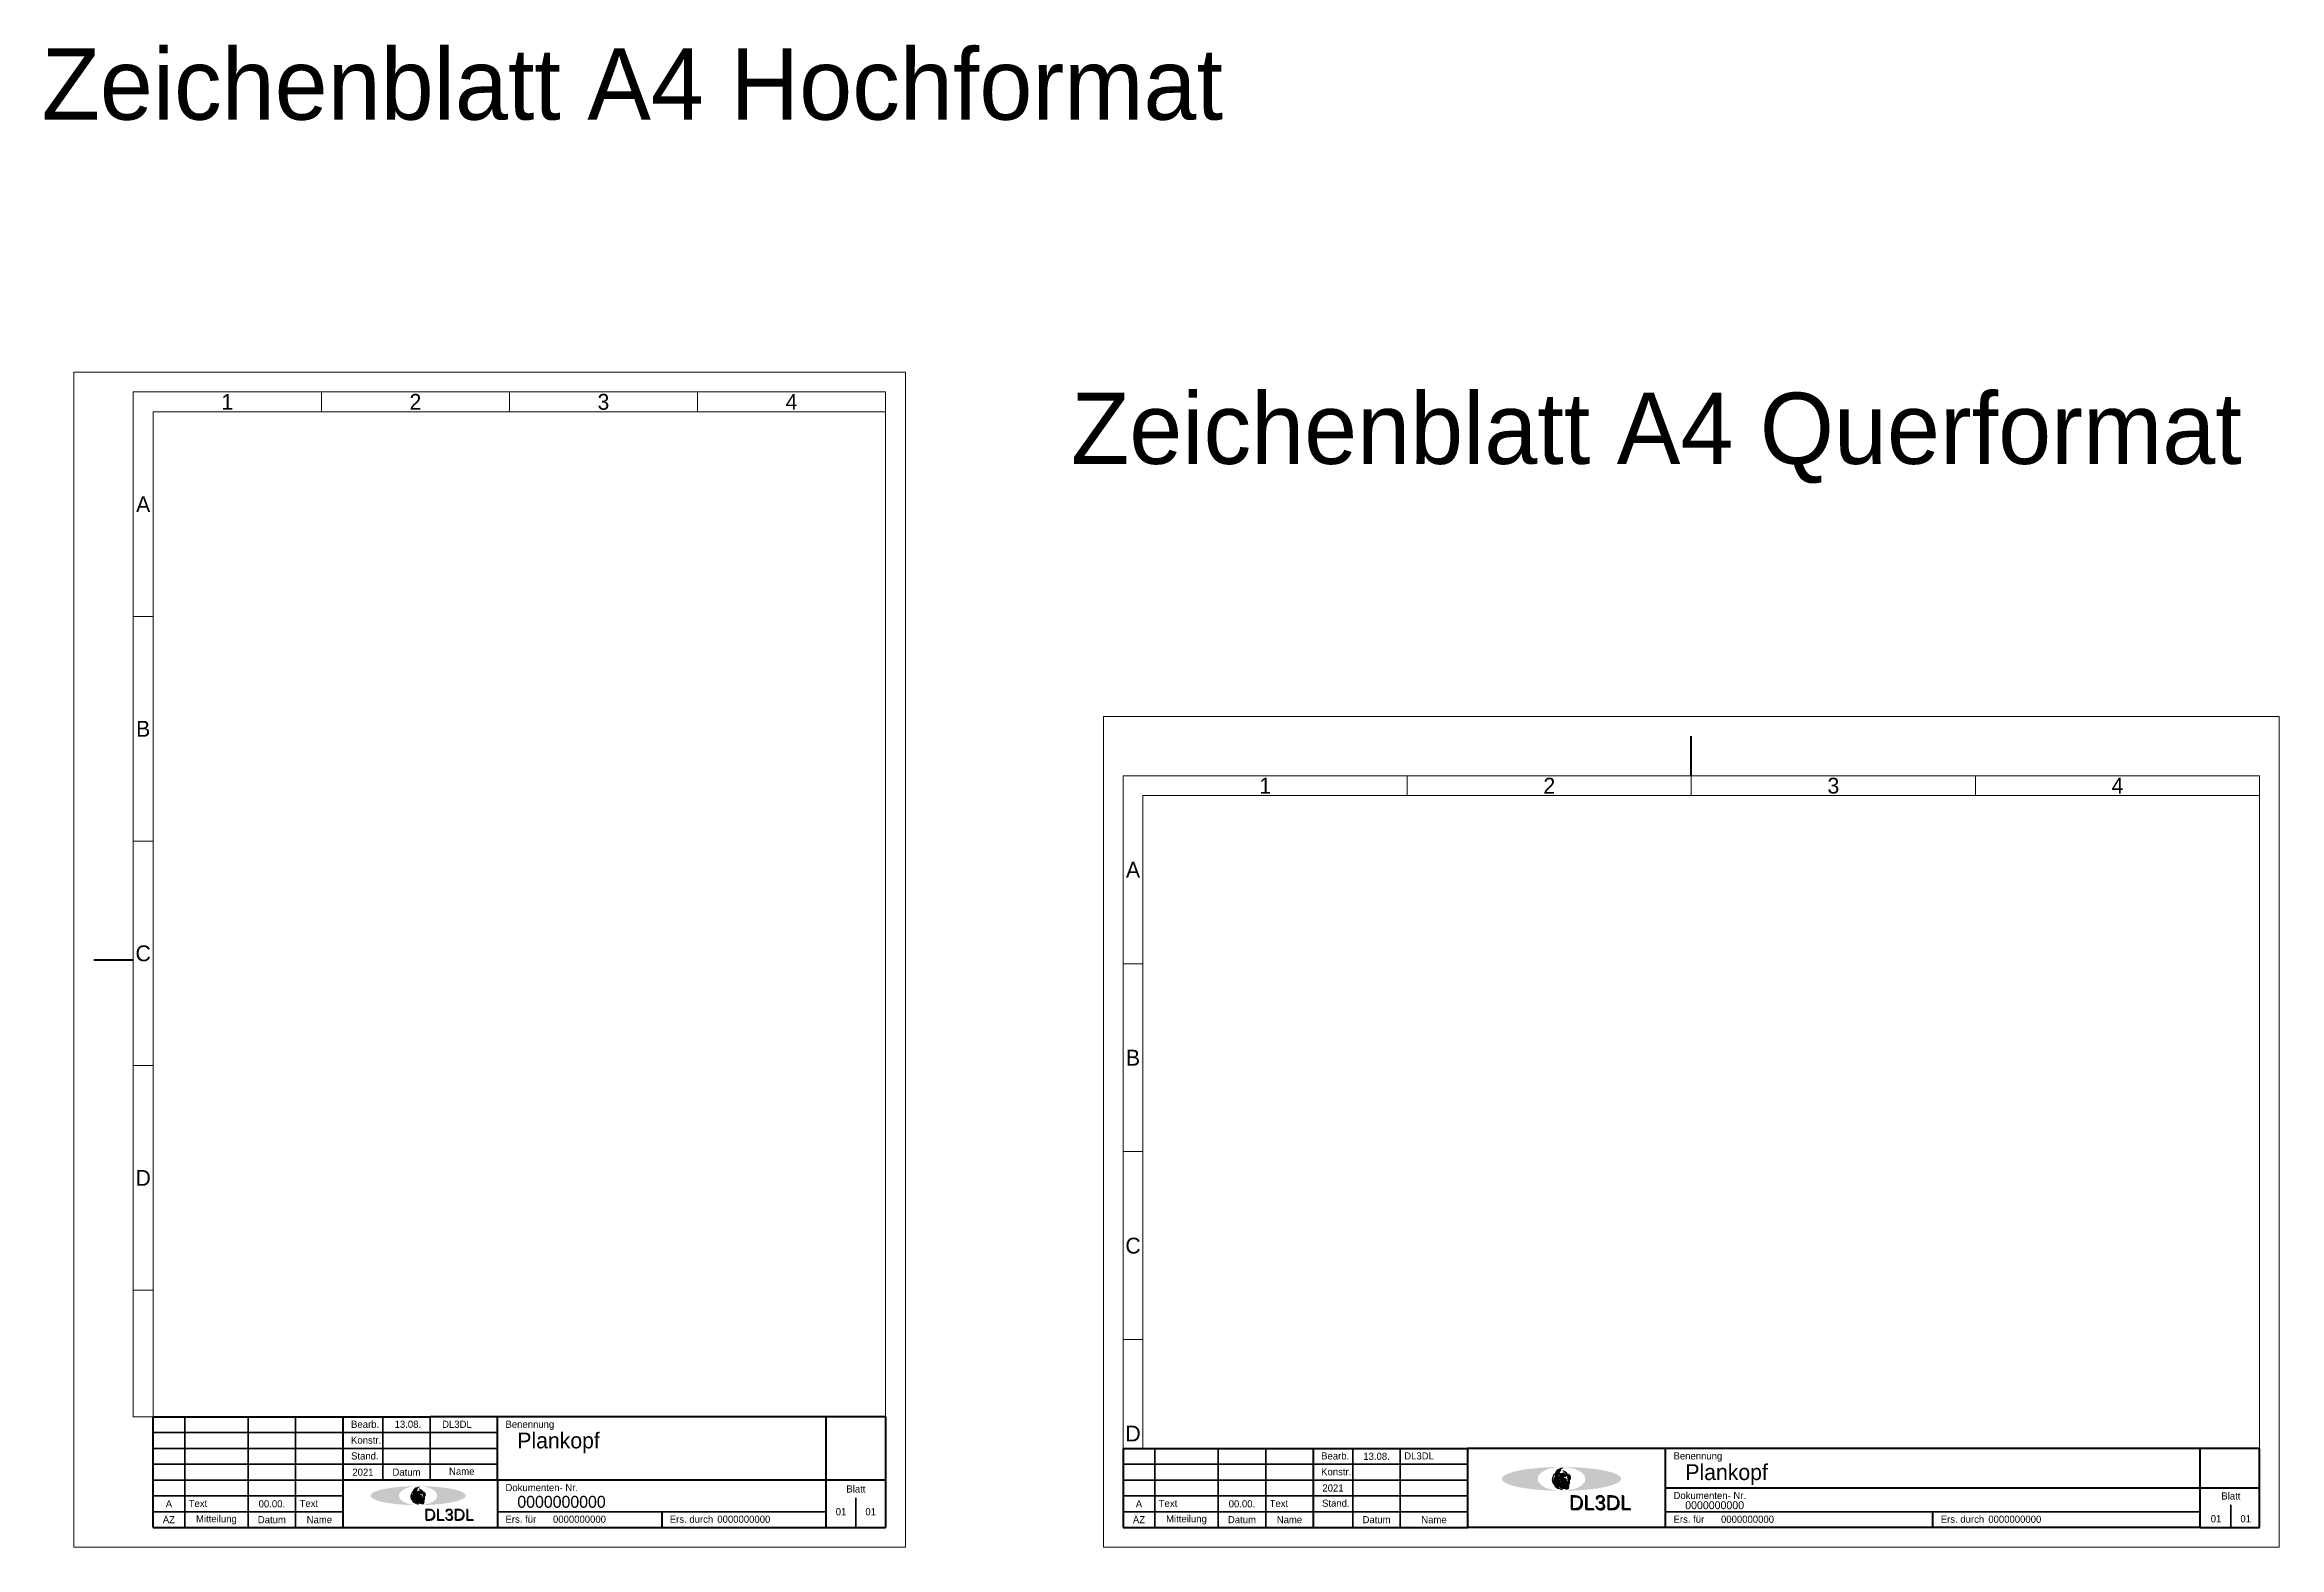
# Model space of a CAD drawing. Header units: millimetres. Extents: x -2 to 4162, y -72 to 4282.
# Drawn here: x 3590 to 4155, y 851 to 1231 of the extents above; entities that cross this region are included whole.
import ezdxf
from ezdxf.enums import TextEntityAlignment as Align

# ---------------------------------------------------------------- set-up
doc = ezdxf.new("R2010")
doc.units = ezdxf.units.MM
for name, color, linetype, lineweight, true_color in [('_Logo_A_oval', 1, 'Continuous', 5, 0xff0000), ('_Logo_B_oval', 30, 'Continuous', 5, 0xff7f00), ('_Logo_C_oval', 16, 'Continuous', 5, 0x4c0000), ('_Logo_Phoenix', 96, 'Continuous', 5, 0x004c00), ('_Logo_Text1', 5, 'Continuous', 5, 0x0000ff), ('_Logo_Text2', 1, 'Continuous', 5, 0xff0000), ('Begrenzungslinie Felder', 5, 'Continuous', 50, 0x0000ff), ('Begrenzungslinie Schriftfeld', 30, 'Continuous', 100, 0xff7f00), ('Blattformate', 2, 'Continuous', 5, 0xffff00), ('Legende', 7, 'Continuous', 5, 0x000000), ('Lochung', 94, 'Continuous', 50, 0x008000), ('Text_Ausgef', 3, 'Continuous', 5, 0x00ff00), ('Text_Vorgabe', 1, 'Continuous', 5, 0xff0000), ('Zeichnungsrahmen_1', 7, 'Continuous', 5, 0x000000), ('Zeilenlinie', 134, 'Continuous', 35, 0x008080)]:
    doc.layers.add(name, color=color, linetype=linetype, lineweight=lineweight, true_color=true_color)
doc.styles.add('textstyle116', font='')
doc.styles.add('textstyle122', font='')
doc.styles.add('textstyle123', font='')
doc.styles.add('textstyle124', font='')
doc.styles.add('textstyle139', font='')
doc.styles.add('textstyle140', font='')
doc.styles.add('textstyle141', font='')
doc.styles.add('textstyle142', font='')
doc.styles.add('textstyle143', font='')
doc.styles.add('textstyle144', font='')
doc.styles.add('textstyle145', font='')
doc.styles.add('textstyle146', font='')
doc.styles.add('textstyle147', font='')
doc.styles.add('textstyle148', font='')
doc.styles.add('textstyle149', font='')
doc.styles.add('textstyle150', font='')
doc.styles.add('textstyle151', font='')
doc.styles.add('textstyle152', font='')
doc.styles.add('textstyle153', font='')
doc.styles.add('textstyle154', font='')
doc.styles.add('textstyle186', font='')
doc.styles.add('textstyle269', font='')
doc.styles.add('textstyle270', font='')
doc.styles.add('textstyle271', font='')
doc.styles.add('textstyle318', font='')
doc.styles.add('textstyle337', font='')
doc.styles.add('textstyle340', font='')
doc.styles.add('textstyle344', font='')
doc.styles.add('textstyle348', font='')
doc.styles.add('textstyle357', font='')
doc.styles.add('textstyle367', font='')
doc.styles.add('textstyle376', font='')
doc.styles.add('textstyle377', font='')
doc.styles.add('textstyle378', font='')
doc.styles.add('textstyle386', font='')
doc.styles.add('textstyle389', font='')
doc.styles.add('textstyle399', font='')
doc.styles.add('textstyle419', font='')
doc.styles.add('textstyle422', font='')
doc.styles.add('textstyle430', font='')
doc.styles.add('textstyle440', font='')
doc.styles.add('textstyle449', font='')
doc.styles.add('textstyle451', font='')
doc.styles.add('textstyle454', font='')
doc.styles.add('textstyle458', font='')
doc.styles.add('textstyle480', font='')
doc.styles.add('textstyle484', font='')
doc.styles.add('textstyle493', font='')
doc.styles.add('textstyle497', font='')
doc.styles.add('textstyle50', font='')
doc.styles.add('textstyle502', font='')
doc.styles.add('textstyle505', font='')
doc.styles.add('textstyle509', font='')
doc.styles.add('textstyle510', font='')
doc.styles.add('textstyle511', font='')
doc.styles.add('textstyle537', font='')
doc.styles.add('textstyle538', font='')
doc.styles.add('textstyle770', font='')
doc.styles.add('textstyle771', font='')
doc.styles.add('textstyle772', font='')
doc.styles.add('textstyle773', font='')
doc.styles.add('textstyle774', font='')
doc.styles.add('textstyle775', font='')
doc.styles.add('textstyle776', font='')
doc.styles.add('textstyle784', font='')
doc.styles.add('textstyle787', font='')
doc.styles.add('textstyle797', font='')
doc.styles.add('textstyle798', font='')
doc.styles.add('textstyle806', font='')
doc.styles.add('textstyle809', font='')
doc.styles.add('textstyle810', font='')
doc.styles.add('textstyle811', font='')
doc.styles.add('textstyle827', font='')
doc.styles.add('textstyle828', font='')
doc.styles.get('textstyle116').set_extended_font_data('TGL 31034-1')
doc.styles.get('textstyle122').set_extended_font_data('TGL 31034-1')
doc.styles.get('textstyle123').set_extended_font_data('TGL 31034-1')
doc.styles.get('textstyle124').set_extended_font_data('TGL 31034-1')
doc.styles.get('textstyle139').set_extended_font_data('TGL 31034-1')
doc.styles.get('textstyle140').set_extended_font_data('TGL 31034-1')
doc.styles.get('textstyle141').set_extended_font_data('TGL 31034-1')
doc.styles.get('textstyle142').set_extended_font_data('TGL 31034-1')
doc.styles.get('textstyle143').set_extended_font_data('TGL 31034-1')
doc.styles.get('textstyle144').set_extended_font_data('TGL 31034-1')
doc.styles.get('textstyle145').set_extended_font_data('TGL 31034-1')
doc.styles.get('textstyle146').set_extended_font_data('TGL 31034-1')
doc.styles.get('textstyle147').set_extended_font_data('TGL 31034-1')
doc.styles.get('textstyle148').set_extended_font_data('TGL 31034-1')
doc.styles.get('textstyle149').set_extended_font_data('TGL 31034-1')
doc.styles.get('textstyle150').set_extended_font_data('TGL 31034-1')
doc.styles.get('textstyle151').set_extended_font_data('TGL 31034-1')
doc.styles.get('textstyle152').set_extended_font_data('TGL 31034-1')
doc.styles.get('textstyle153').set_extended_font_data('TGL 31034-1')
doc.styles.get('textstyle154').set_extended_font_data('TGL 31034-1')
doc.styles.get('textstyle186').set_extended_font_data('TGL 31034-1')
doc.styles.get('textstyle269').set_extended_font_data('TGL 31034-1')
doc.styles.get('textstyle270').set_extended_font_data('TGL 31034-1')
doc.styles.get('textstyle271').set_extended_font_data('TGL 31034-1')
doc.styles.get('textstyle318').set_extended_font_data('TGL 31034-1')
doc.styles.get('textstyle337').set_extended_font_data('TGL 31034-1')
doc.styles.get('textstyle340').set_extended_font_data('TGL 31034-1')
doc.styles.get('textstyle344').set_extended_font_data('TGL 31034-1')
doc.styles.get('textstyle348').set_extended_font_data('TGL 31034-1')
doc.styles.get('textstyle357').set_extended_font_data('TGL 31034-1')
doc.styles.get('textstyle367').set_extended_font_data('TGL 31034-1')
doc.styles.get('textstyle376').set_extended_font_data('TGL 31034-1')
doc.styles.get('textstyle377').set_extended_font_data('TGL 31034-1')
doc.styles.get('textstyle378').set_extended_font_data('TGL 31034-1')
doc.styles.get('textstyle386').set_extended_font_data('TGL 31034-1')
doc.styles.get('textstyle389').set_extended_font_data('TGL 31034-1')
doc.styles.get('textstyle399').set_extended_font_data('TGL 31034-1')
doc.styles.get('textstyle419').set_extended_font_data('TGL 31034-1')
doc.styles.get('textstyle422').set_extended_font_data('TGL 31034-1')
doc.styles.get('textstyle430').set_extended_font_data('TGL 31034-1')
doc.styles.get('textstyle440').set_extended_font_data('TGL 31034-1')
doc.styles.get('textstyle449').set_extended_font_data('TGL 31034-1')
doc.styles.get('textstyle451').set_extended_font_data('TGL 31034-1')
doc.styles.get('textstyle454').set_extended_font_data('TGL 31034-1')
doc.styles.get('textstyle458').set_extended_font_data('TGL 31034-1')
doc.styles.get('textstyle480').set_extended_font_data('TGL 31034-1')
doc.styles.get('textstyle484').set_extended_font_data('TGL 31034-1')
doc.styles.get('textstyle493').set_extended_font_data('TGL 31034-1')
doc.styles.get('textstyle497').set_extended_font_data('TGL 31034-1')
doc.styles.get('textstyle50').set_extended_font_data('TGL 31034-1')
doc.styles.get('textstyle502').set_extended_font_data('TGL 31034-1')
doc.styles.get('textstyle505').set_extended_font_data('TGL 31034-1')
doc.styles.get('textstyle509').set_extended_font_data('TGL 31034-1')
doc.styles.get('textstyle510').set_extended_font_data('Arial')
doc.styles.get('textstyle511').set_extended_font_data('Arial')
doc.styles.get('textstyle537').set_extended_font_data('TGL 31034-1')
doc.styles.get('textstyle538').set_extended_font_data('TGL 31034-1')
doc.styles.get('textstyle770').set_extended_font_data('TGL 31034-1')
doc.styles.get('textstyle771').set_extended_font_data('TGL 31034-1')
doc.styles.get('textstyle772').set_extended_font_data('TGL 31034-1')
doc.styles.get('textstyle773').set_extended_font_data('TGL 31034-1')
doc.styles.get('textstyle774').set_extended_font_data('TGL 31034-1')
doc.styles.get('textstyle775').set_extended_font_data('TGL 31034-1')
doc.styles.get('textstyle776').set_extended_font_data('TGL 31034-1')
doc.styles.get('textstyle784').set_extended_font_data('TGL 31034-1')
doc.styles.get('textstyle787').set_extended_font_data('TGL 31034-1')
doc.styles.get('textstyle797').set_extended_font_data('TGL 31034-1')
doc.styles.get('textstyle798').set_extended_font_data('TGL 31034-1')
doc.styles.get('textstyle806').set_extended_font_data('TGL 31034-1')
doc.styles.get('textstyle809').set_extended_font_data('TGL 31034-1')
doc.styles.get('textstyle810').set_extended_font_data('TGL 31034-1')
doc.styles.get('textstyle811').set_extended_font_data('TGL 31034-1')
doc.styles.get('textstyle827').set_extended_font_data('TGL 31034-1')
doc.styles.get('textstyle828').set_extended_font_data('TGL 31034-1')

msp = doc.modelspace()

# ---------------------------------------------------------------- texts
at = {"layer": 'Legende'}
for s, style, p in [('Zeichenblatt A4 Hochformat', 'textstyle538', (3589.45, 1229.98)), ('Zeichenblatt A4 Querformat', 'textstyle537', (3849.45, 1142.98))]:
    msp.add_text(s, height=18, dxfattribs=dict(at, style=style)).set_placement(p, align=Align.TOP_LEFT)
at = {"layer": 'Text_Ausgef'}
for s, height, style, p in [('13.08.', 1.8, 'textstyle123', (3678.59, 883.17)), ('DL3DL', 1.8, 'textstyle122', (3690.59, 883.17)), ('Plankopf', 4, 'textstyle271', (3709.59, 880.17)), ('DL3DL', 1.8, 'textstyle773', (3933.59, 875.17)), ('Plankopf', 4, 'textstyle186', (4004.59, 872.17)), ('0000000000', 3, 'textstyle270', (3709.59, 864.17)), ('Text', 1.8, 'textstyle776', (3626.59, 863.17)), ('Text', 1.8, 'textstyle787', (3654.59, 863.17)), ('0000000000', 1.8, 'textstyle811', (3718.59, 859.17)), ('0000000000', 1.8, 'textstyle806', (3760.09, 859.17)), ('Text', 1.8, 'textstyle775', (3871.59, 863.17)), ('Text', 1.8, 'textstyle774', (3899.59, 863.17)), ('0000000000', 2, 'textstyle269', (4004.54, 862.81)), ('0000000000', 1.8, 'textstyle810', (4013.59, 859.17)), ('0000000000', 1.8, 'textstyle809', (4081.09, 859.17))]:
    msp.add_text(s, height=height, dxfattribs=dict(at, style=style)).set_placement(p, align=Align.TOP_LEFT)
for s, style, p in [('13.08.', 'textstyle772', (3926.59, 874.17)), ('2021', 'textstyle124', (3670.59, 870.17)), ('2021', 'textstyle116', (3915.59, 866.17)), ('A', 'textstyle50', (3621.59, 862.17)), ('00.00.', 'textstyle784', (3647.59, 862.17)), ('01', 'textstyle798', (3791.34, 860.17)), ('01', 'textstyle797', (3798.84, 860.17)), ('A', 'textstyle770', (3866.59, 862.17)), ('00.00.', 'textstyle771', (3892.59, 862.17)), ('01', 'textstyle828', (4138.61, 858.4)), ('01', 'textstyle827', (4146.11, 858.4))]:
    msp.add_text(s, height=1.8, dxfattribs=dict(at, style=style)).set_placement(p, align=Align.MIDDLE_CENTER)
at = {"layer": 'Text_Vorgabe'}
for s, style, p in [('Bearb.', 'textstyle430', (3667.59, 883.17)), ('Benennung', 'textstyle367', (3706.59, 883.17)), ('Stand.', 'textstyle458', (3667.59, 875.17)), ('Konstr.', 'textstyle440', (3667.59, 879.17)), ('Bearb.', 'textstyle449', (3912.59, 875.17)), ('Benennung', 'textstyle357', (4001.59, 875.17)), ('Konstr.', 'textstyle454', (3912.59, 871.17)), ('Dokumenten- Nr.', 'textstyle378', (3706.59, 867.17)), ('Dokumenten- Nr.', 'textstyle389', (4001.59, 865.17)), ('Ers. für', 'textstyle386', (3706.59, 859.17)), ('Ers. durch', 'textstyle399', (3748.09, 859.17)), ('Stand.', 'textstyle451', (3912.82, 863.22)), ('Ers. für', 'textstyle419', (4001.59, 859.17)), ('Ers. durch', 'textstyle422', (4069.09, 859.17))]:
    msp.add_text(s, height=1.8, dxfattribs=dict(at, style=style)).set_placement(p, align=Align.TOP_LEFT)
for s, style, p in [('Datum', 'textstyle348', (3681.59, 870.17)), ('Name', 'textstyle344', (3695.55, 870.39)), ('Blatt', 'textstyle377', (3795.09, 865.92)), ('Blatt', 'textstyle376', (4142.36, 864.15)), ('ÄZ', 'textstyle484', (3621.59, 858.17)), ('Mitteilung', 'textstyle497', (3633.58, 858.39)), ('Datum', 'textstyle509', (3647.59, 858.17)), ('Name', 'textstyle318', (3659.59, 858.17)), ('ÄZ', 'textstyle480', (3866.59, 858.17)), ('Mitteilung', 'textstyle493', (3878.58, 858.39)), ('Datum', 'textstyle505', (3892.59, 858.17)), ('Name', 'textstyle340', (3904.59, 858.17)), ('Datum', 'textstyle502', (3926.59, 858.17)), ('Name', 'textstyle337', (3941.09, 858.17))]:
    msp.add_text(s, height=1.8, dxfattribs=dict(at, style=style)).set_placement(p, align=Align.MIDDLE_CENTER)
at = {"layer": 'Zeichnungsrahmen_1'}
for s, style, p in [('1', 'textstyle151', (3636.34, 1140.67)), ('2', 'textstyle150', (3683.84, 1140.67)), ('3', 'textstyle149', (3731.34, 1140.67)), ('4', 'textstyle148', (3778.84, 1140.67)), ('A', 'textstyle147', (3615.09, 1114.79)), ('B', 'textstyle153', (3615.09, 1058.04)), ('1', 'textstyle139', (3898.47, 1043.67)), ('2', 'textstyle141', (3970.22, 1043.67)), ('3', 'textstyle140', (4041.97, 1043.67)), ('4', 'textstyle145', (4113.72, 1043.67)), ('A', 'textstyle144', (3865.09, 1022.42)), ('C', 'textstyle152', (3615.09, 1001.29)), ('B', 'textstyle143', (3865.09, 974.92)), ('D', 'textstyle154', (3615.09, 944.54)), ('C', 'textstyle142', (3865.09, 927.42)), ('D', 'textstyle146', (3865.09, 879.92))]:
    msp.add_text(s, height=4, dxfattribs=dict(at, style=style)).set_placement(p, align=Align.MIDDLE_CENTER)

# ---------------------------------------------------------------- blocks, each defined once
blk = doc.blocks.new('block 1')
at = {"layer": '_Logo_A_oval'}
h = blk.add_hatch(color=256, dxfattribs=at)
edge = h.paths.add_edge_path()
edge.add_ellipse((-24.42, 16.3), major_axis=(7.52, 0), ratio=0.5, start_angle=0, end_angle=360)
edge = h.paths.add_edge_path()
edge.add_ellipse((-24.42, 16.3), major_axis=(11.29, 0), ratio=0.333333, start_angle=0, end_angle=360)
at = {"layer": '_Logo_B_oval'}
h = blk.add_hatch(color=256, dxfattribs=at)
edge = h.paths.add_edge_path()
edge.add_ellipse((-24.42, 16.3), major_axis=(11.29, 0), ratio=0.333333, start_angle=0, end_angle=360)
edge = h.paths.add_edge_path()
edge.add_ellipse((-24.42, 16.3), major_axis=(15.05, 0), ratio=0.25, start_angle=0, end_angle=360)
at = {"layer": '_Logo_C_oval'}
h = blk.add_hatch(color=256, dxfattribs=at)
edge = h.paths.add_edge_path()
edge.add_ellipse((-24.42, 16.3), major_axis=(15.05, 0), ratio=0.25, start_angle=0, end_angle=360)
edge = h.paths.add_edge_path()
edge.add_ellipse((-24.42, 16.3), major_axis=(18.81, 0), ratio=0.2, start_angle=0, end_angle=360)
at = {"layer": '_Logo_Phoenix'}
h = blk.add_hatch(color=256, dxfattribs=at)
edge = h.paths.add_edge_path()
edge.add_spline(control_points=[(-26.6, 17.89), (-27.81, 16.75), (-27.23, 14.84), (-26.96, 14.71)], knot_values=[0, 0, 0, 0, 1, 1, 1, 1], degree=3, periodic=0)
edge.add_spline(control_points=[(-26.96, 14.71), (-27.04, 14.78), (-27.63, 16.69), (-26.6, 17.89)], knot_values=[0, 0, 0, 0, 1, 1, 1, 1], degree=3, periodic=0)
h = blk.add_hatch(color=256, dxfattribs=at)
edge = h.paths.add_edge_path()
edge.add_spline(control_points=[(-24.98, 15.82), (-24.67, 15.64), (-24.89, 15.28), (-24.89, 15.28), (-24.89, 15.28), (-24.81, 15.1), (-24.34, 15.1), (-24.41, 15.53), (-24.5, 15.82), (-24.89, 16.21), (-25.2, 16.47), (-25.32, 16.83), (-25.09, 17.19), (-24.71, 17.43), (-24.64, 17.53), (-24.7, 17.66), (-24.91, 17.65), (-25.1, 17.6), (-25.26, 17.69), (-25.22, 17.95), (-24.98, 18.08), (-24.97, 18.09), (-24.97, 18.08), (-25.04, 17.97), (-25.15, 17.88), (-25.06, 17.8), (-24.77, 17.88), (-24.43, 18.06), (-23.82, 18.19), (-23.6, 18.17), (-23.57, 18.11), (-23.54, 17.91), (-23.62, 17.75), (-23.32, 17.79), (-23.11, 17.69), (-22.94, 17.52), (-22.98, 17.23), (-23.18, 16.98), (-23.26, 16.92), (-23.26, 16.92), (-23.28, 17.06), (-23.33, 17.22), (-23.51, 17.26), (-23.76, 17.21), (-23.87, 16.98), (-23.85, 16.68), (-23.63, 16.59), (-23.19, 16.44), (-22.98, 16.16)], knot_values=[0, 0, 0, 0, 1, 2, 3, 4, 5, 6, 7, 8, 9, 10, 11, 12, 13, 14, 15, 16, 17, 18, 19, 20, 21, 22, 23, 24, 25, 26, 27, 28, 29, 30, 31, 32, 33, 34, 35, 36, 37, 38, 39, 40, 41, 42, 43, 44, 45, 46, 46, 46, 46], degree=3, periodic=0)
edge.add_spline(control_points=[(-22.98, 16.16), (-22.78, 15.82), (-22.64, 15.33), (-22.72, 14.85), (-22.89, 14.42), (-23.05, 14.16), (-23.05, 14.16), (-22.53, 14.47), (-22.39, 15), (-22.4, 15.41), (-22.44, 15.51), (-22.29, 15.25), (-22.27, 14.77), (-22.37, 14.46), (-22.79, 13.69), (-23.23, 13.41), (-23.72, 13.27), (-24.31, 13.27), (-24.68, 13.45), (-24.68, 13.45), (-24.68, 13.45)], knot_values=[0, 0, 0, 0, 1, 2, 3, 4, 5, 6, 7, 8, 9, 10, 11, 12, 13, 14, 15, 16, 17, 18, 18, 18, 18], degree=3, periodic=0)
edge.add_spline(control_points=[(-24.68, 13.45), (-24.68, 13.45), (-24.73, 13.42), (-27.63, 16.75), (-24.62, 19.15)], knot_values=[0, 0, 0, 0, 1, 2, 2, 2, 2], degree=3, periodic=0)
edge.add_spline(control_points=[(-24.62, 19.15), (-25.94, 17.44), (-24.98, 15.82), (-24.98, 15.82), (-24.98, 15.82), (-24.98, 15.82), (-24.98, 15.82)], knot_values=[0, 0, 0, 0, 1, 2, 3, 4, 4, 4, 4], degree=3, periodic=0)
h = blk.add_hatch(color=256, dxfattribs=at)
edge = h.paths.add_edge_path()
edge.add_spline(control_points=[(-25.07, 19.2), (-26.56, 16.31), (-25.17, 13.29), (-25.17, 13.28), (-25.17, 13.28), (-27.32, 16.35), (-25.07, 19.2), (-25.07, 19.2), (-25.07, 19.2)], knot_values=[0, 0, 0, 0, 1, 2, 3, 4, 5, 6, 6, 6, 6], degree=3, periodic=0)
h = blk.add_hatch(color=256, dxfattribs=at)
edge = h.paths.add_edge_path()
edge.add_spline(control_points=[(-26.74, 16.69), (-26.67, 13.86), (-24.21, 12.88), (-24.21, 12.88), (-24.21, 12.88), (-26.98, 13.57), (-26.72, 16.66), (-26.72, 16.66), (-26.74, 16.69)], knot_values=[0, 0, 0, 0, 1, 2, 3, 4, 5, 6, 6, 6, 6], degree=3, periodic=0)
h = blk.add_hatch(color=256, dxfattribs=at)
edge = h.paths.add_edge_path()
edge.add_spline(control_points=[(-23.85, 19.74), (-25.84, 19.26), (-26.58, 17.35), (-26.58, 17.35)], knot_values=[0, 0, 0, 0, 1, 1, 1, 1], degree=3, periodic=0)
edge.add_spline(control_points=[(-26.58, 17.35), (-26.55, 17.49), (-26.28, 19.73), (-23.85, 19.74)], knot_values=[0, 0, 0, 0, 1, 1, 1, 1], degree=3, periodic=0)
h = blk.add_hatch(color=256, dxfattribs=at)
edge = h.paths.add_edge_path()
edge.add_spline(control_points=[(-22.53, 16.9), (-22.49, 16.66), (-22.46, 16.47), (-22.44, 16.16), (-22.43, 15.93), (-22.44, 15.93), (-22.44, 15.93), (-22.33, 16.25), (-22.33, 16.63), (-22.41, 17.29), (-22.62, 17.91), (-22.8, 18.21), (-23.31, 18.62), (-23.99, 18.93), (-23.99, 18.93), (-23.99, 18.93)], knot_values=[0, 0, 0, 0, 1, 2, 3, 4, 5, 6, 7, 8, 9, 10, 11, 12, 13, 13, 13, 13], degree=3, periodic=0)
edge.add_spline(control_points=[(-23.99, 18.93), (-23.58, 18.71), (-23.35, 18.48), (-23.11, 18.17), (-22.86, 17.85), (-22.63, 17.34), (-22.53, 16.9)], knot_values=[0, 0, 0, 0, 1, 2, 3, 4, 4, 4, 4], degree=3, periodic=0)
h = blk.add_hatch(color=256, dxfattribs=at)
edge = h.paths.add_edge_path()
edge.add_spline(control_points=[(-21.88, 15.29), (-21.9, 14.91), (-22.02, 14.4), (-22.18, 14.11), (-22.54, 13.78), (-22.74, 13.58), (-22.74, 13.58), (-22.6, 13.84), (-22.4, 14.16), (-22.28, 14.47), (-22.27, 14.77), (-22.41, 15.45)], knot_values=[0, 0, 0, 0, 1, 2, 3, 4, 5, 6, 7, 8, 9, 9, 9, 9], degree=3, periodic=0)
edge.add_spline(control_points=[(-22.41, 15.45), (-22.22, 15.55), (-22.18, 15.76), (-22.16, 16.39), (-22.2, 16.96), (-22.21, 17.27), (-22.41, 17.88), (-22.52, 17.96), (-22.18, 17.52), (-22.07, 17.22), (-21.96, 16.8), (-21.9, 16.39), (-21.87, 15.82), (-21.88, 15.29)], knot_values=[0, 0, 0, 0, 1, 2, 3, 4, 5, 6, 7, 8, 9, 10, 11, 11, 11, 11], degree=3, periodic=0)
h = blk.add_hatch(color=256, dxfattribs=at)
edge = h.paths.add_edge_path()
edge.add_spline(control_points=[(-21.62, 16.15), (-21.62, 16.55), (-21.68, 16.81), (-21.74, 17.11), (-21.86, 17.35), (-22.13, 17.73), (-22.13, 17.73), (-22.13, 17.73)], knot_values=[0, 0, 0, 0, 1, 2, 3, 4, 5, 5, 5, 5], degree=3, periodic=0)
edge.add_spline(control_points=[(-22.13, 17.73), (-21.5, 17.42), (-21.62, 16.15), (-21.62, 16.15), (-21.62, 16.15)], knot_values=[0, 0, 0, 0, 1, 2, 2, 2, 2], degree=3, periodic=0)
h = blk.add_hatch(color=256, dxfattribs=at)
edge = h.paths.add_edge_path()
edge.add_spline(control_points=[(-23.42, 13.15), (-23.15, 13.04), (-22.71, 13.03), (-22.46, 13.1), (-22.24, 13.34), (-22.1, 13.68), (-22.08, 13.94), (-22.06, 14.05), (-22.06, 14.05), (-22.06, 14.05), (-22.15, 13.82), (-22.22, 13.75), (-22.4, 13.53), (-22.59, 13.39), (-22.77, 13.32), (-23.05, 13.23), (-23.33, 13.21), (-23.42, 13.21), (-23.52, 13.21), (-23.52, 13.21), (-23.52, 13.21), (-23.46, 13.17), (-23.42, 13.15), (-23.42, 13.15), (-23.42, 13.15)], knot_values=[0, 0, 0, 0, 1, 2, 3, 4, 5, 6, 7, 8, 9, 10, 11, 12, 13, 14, 15, 16, 17, 18, 19, 20, 21, 22, 22, 22, 22], degree=3, periodic=0)
for points in [[(-26.6, 17.89), (-27.81, 16.75), (-27.23, 14.84), (-26.96, 14.71)], [(-24.62, 19.15), (-27.63, 16.75), (-24.73, 13.42), (-24.68, 13.45), (-24.68, 13.45)], [(-26.6, 17.89), (-27.63, 16.69), (-27.04, 14.78), (-26.96, 14.71)], [(-26.74, 16.69), (-26.67, 13.86), (-24.21, 12.88), (-24.21, 12.88), (-24.21, 12.88), (-26.98, 13.57), (-26.72, 16.66), (-26.72, 16.66), (-26.74, 16.69)], [(-25.07, 19.2), (-26.56, 16.31), (-25.17, 13.29), (-25.17, 13.28), (-25.17, 13.28), (-27.32, 16.35), (-25.07, 19.2), (-25.07, 19.2), (-25.07, 19.2)], [(-23.85, 19.74), (-26.28, 19.73), (-26.55, 17.49), (-26.58, 17.35)], [(-23.85, 19.74), (-25.84, 19.26), (-26.58, 17.35), (-26.58, 17.35)], [(-24.62, 19.15), (-25.94, 17.44), (-24.98, 15.82), (-24.98, 15.82), (-24.98, 15.82), (-24.98, 15.82), (-24.98, 15.82)], [(-24.98, 15.82), (-24.67, 15.64), (-24.89, 15.28), (-24.89, 15.28), (-24.89, 15.28), (-24.81, 15.1), (-24.34, 15.1), (-24.41, 15.53), (-24.5, 15.82), (-24.89, 16.21), (-25.2, 16.47), (-25.32, 16.83), (-25.09, 17.19), (-24.71, 17.43), (-24.64, 17.53), (-24.7, 17.66), (-24.91, 17.65), (-25.1, 17.6), (-25.26, 17.69), (-25.22, 17.95), (-24.98, 18.08), (-24.97, 18.09), (-24.97, 18.08), (-25.04, 17.97), (-25.15, 17.88), (-25.06, 17.8), (-24.77, 17.88), (-24.43, 18.06), (-23.82, 18.19), (-23.6, 18.17), (-23.57, 18.11), (-23.54, 17.91), (-23.62, 17.75), (-23.32, 17.79), (-23.11, 17.69), (-22.94, 17.52), (-22.98, 17.23), (-23.18, 16.98), (-23.26, 16.92), (-23.26, 16.92), (-23.28, 17.06), (-23.33, 17.22), (-23.51, 17.26), (-23.76, 17.21), (-23.87, 16.98), (-23.85, 16.68), (-23.63, 16.59), (-23.19, 16.44), (-22.98, 16.16)], [(-22.98, 16.16), (-22.78, 15.82), (-22.64, 15.33), (-22.72, 14.85), (-22.89, 14.42), (-23.05, 14.16), (-23.05, 14.16), (-22.53, 14.47), (-22.39, 15), (-22.4, 15.41), (-22.44, 15.51), (-22.29, 15.25), (-22.27, 14.77), (-22.37, 14.46), (-22.79, 13.69), (-23.23, 13.41), (-23.72, 13.27), (-24.31, 13.27), (-24.68, 13.45), (-24.68, 13.45), (-24.68, 13.45)], [(-23.99, 18.93), (-23.58, 18.71), (-23.35, 18.48), (-23.11, 18.17), (-22.86, 17.85), (-22.63, 17.34), (-22.53, 16.9)], [(-22.53, 16.9), (-22.49, 16.66), (-22.46, 16.47), (-22.44, 16.16), (-22.43, 15.93), (-22.44, 15.93), (-22.44, 15.93), (-22.33, 16.25), (-22.33, 16.63), (-22.41, 17.29), (-22.62, 17.91), (-22.8, 18.21), (-23.31, 18.62), (-23.99, 18.93), (-23.99, 18.93), (-23.99, 18.93)], [(-21.88, 15.29), (-21.9, 14.91), (-22.02, 14.4), (-22.18, 14.11), (-22.54, 13.78), (-22.74, 13.58), (-22.74, 13.58), (-22.6, 13.84), (-22.4, 14.16), (-22.28, 14.47), (-22.27, 14.77), (-22.41, 15.45)], [(-22.41, 15.45), (-22.22, 15.55), (-22.18, 15.76), (-22.16, 16.39), (-22.2, 16.96), (-22.21, 17.27), (-22.41, 17.88), (-22.52, 17.96), (-22.18, 17.52), (-22.07, 17.22), (-21.96, 16.8), (-21.9, 16.39), (-21.87, 15.82), (-21.88, 15.29)], [(-22.13, 17.73), (-21.5, 17.42), (-21.62, 16.15), (-21.62, 16.15), (-21.62, 16.15)], [(-21.62, 16.15), (-21.62, 16.55), (-21.68, 16.81), (-21.74, 17.11), (-21.86, 17.35), (-22.13, 17.73), (-22.13, 17.73), (-22.13, 17.73)], [(-23.42, 13.15), (-23.15, 13.04), (-22.71, 13.03), (-22.46, 13.1), (-22.24, 13.34), (-22.1, 13.68), (-22.08, 13.94), (-22.06, 14.05), (-22.06, 14.05), (-22.06, 14.05), (-22.15, 13.82), (-22.22, 13.75), (-22.4, 13.53), (-22.59, 13.39), (-22.77, 13.32), (-23.05, 13.23), (-23.33, 13.21), (-23.42, 13.21), (-23.52, 13.21), (-23.52, 13.21), (-23.52, 13.21), (-23.46, 13.17), (-23.42, 13.15), (-23.42, 13.15), (-23.42, 13.15)]]:
    blk.add_open_spline(points, degree=3, dxfattribs=at)
at = {"layer": '_Logo_Text1', "style": 'textstyle511'}
blk.add_text('DL3DL', height=4.514, dxfattribs=at).set_placement((-12.05, 8.6), align=Align.MIDDLE_CENTER)
at = {"layer": '_Logo_Text2', "style": 'textstyle510'}
blk.add_text('DL3DL', height=4.514, dxfattribs=at).set_placement((-12.26, 8.9), align=Align.MIDDLE_CENTER)

# ---------------------------------------------------------------- linework, layer by layer
at = {"layer": 'Begrenzungslinie Felder'}
for p, q in [((3665.59, 880.17), (3665.59, 884.17)), ((3704.59, 880.17), (3704.59, 884.17)), ((3787.59, 868.17), (3787.59, 884.17)), ((3665.59, 876.17), (3665.59, 880.17)), ((3665.59, 872.17), (3665.59, 876.17)), ((3704.59, 876.17), (3704.59, 880.17)), ((3704.59, 872.17), (3704.59, 876.17)), ((3910.59, 876.17), (3910.59, 856.17)), ((3949.59, 876.17), (3949.59, 856.17)), ((3999.59, 866.17), (3999.59, 876.17)), ((4134.59, 866.17), (4134.59, 876.17)), ((3665.59, 868.17), (3665.59, 872.17)), ((3704.59, 868.17), (3704.59, 872.17)), ((3665.59, 864.17), (3665.59, 868.17)), ((3704.59, 868.17), (3665.59, 868.17)), ((3665.59, 860.17), (3665.59, 864.17)), ((3787.59, 868.17), (3704.59, 868.17)), ((3704.59, 868.17), (3704.59, 864.17)), ((3704.59, 864.17), (3704.59, 860.17)), ((3802.59, 868.17), (3787.59, 868.17)), ((3787.59, 856.17), (3787.59, 868.17)), ((3999.59, 860.17), (3999.59, 866.17)), ((3999.59, 866.17), (4149.59, 866.17)), ((4134.59, 860.17), (4134.59, 866.17)), ((3665.59, 856.17), (3665.59, 860.17)), ((3704.59, 860.17), (3704.59, 856.17)), ((3746.09, 860.17), (3746.09, 856.17)), ((3999.59, 856.17), (3999.59, 860.17)), ((4067.09, 856.17), (4067.09, 860.17)), ((4134.59, 856.17), (4134.59, 860.17))]:
    msp.add_line(p, q, dxfattribs=at)
at = {"layer": 'Begrenzungslinie Schriftfeld'}
for p, q in [((3617.59, 880.17), (3617.59, 884.17)), ((3617.59, 884.17), (3625.59, 884.17)), ((3625.59, 884.17), (3641.59, 884.17)), ((3641.59, 884.17), (3653.59, 884.17)), ((3653.59, 884.17), (3665.59, 884.17)), ((3665.59, 884.17), (3675.59, 884.17)), ((3675.59, 884.17), (3687.59, 884.17)), ((3802.59, 884.17), (3687.59, 884.17)), ((3802.59, 884.17), (3802.59, 868.17)), ((3617.59, 876.17), (3617.59, 880.17)), ((3617.59, 872.17), (3617.59, 876.17)), ((3862.59, 876.17), (3862.59, 872.17)), ((3862.59, 876.17), (3870.59, 876.17)), ((3870.59, 876.17), (3886.59, 876.17)), ((3886.59, 876.17), (3898.59, 876.17)), ((3898.59, 876.17), (3910.59, 876.17)), ((3910.59, 876.17), (3920.59, 876.17)), ((3920.59, 876.17), (3932.59, 876.17)), ((3932.59, 876.17), (3949.59, 876.17)), ((4149.59, 876.17), (3949.59, 876.17)), ((4149.59, 866.17), (4149.59, 876.17)), ((3617.59, 868.17), (3617.59, 872.17)), ((3862.59, 872.17), (3862.59, 868.17)), ((3617.59, 864.17), (3617.59, 868.17)), ((3617.59, 860.17), (3617.59, 864.17)), ((3802.59, 868.17), (3802.59, 864.17)), ((3802.59, 864.17), (3802.59, 860.17)), ((3862.59, 868.17), (3862.59, 864.17)), ((3862.59, 864.17), (3862.59, 860.17)), ((4149.59, 856.17), (4149.59, 866.17)), ((3617.59, 856.17), (3617.59, 860.17)), ((3802.59, 860.17), (3802.59, 856.17)), ((3862.59, 860.17), (3862.59, 856.17)), ((3617.59, 856.17), (3625.59, 856.17)), ((3625.59, 856.17), (3641.59, 856.17)), ((3641.59, 856.17), (3653.59, 856.17)), ((3653.59, 856.17), (3665.59, 856.17)), ((3665.59, 856.17), (3802.59, 856.17)), ((3862.59, 856.17), (3949.59, 856.17)), ((4067.09, 856.17), (3949.59, 856.17)), ((4134.59, 856.17), (4067.09, 856.17)), ((4134.59, 856.17), (4142.09, 856.17)), ((4142.09, 856.17), (4149.59, 856.17))]:
    msp.add_line(p, q, dxfattribs=at)
at = {"layer": 'Blattformate'}
for p, q in [((3597.59, 851.17), (3597.59, 1148.17)), ((3597.59, 1148.17), (3807.59, 1148.17)), ((3807.59, 851.17), (3807.59, 1148.17)), ((4154.59, 1061.17), (3857.59, 1061.17)), ((3857.59, 1061.17), (3857.59, 851.17)), ((4154.59, 851.17), (4154.59, 1061.17)), ((3597.59, 851.17), (3807.59, 851.17)), ((3857.59, 851.17), (4154.59, 851.17))]:
    msp.add_line(p, q, dxfattribs=at)
at = {"layer": 'Lochung'}
for p, q in [((4006.09, 1046.17), (4006.09, 1056.17)), ((3602.59, 999.67), (3612.59, 999.67))]:
    msp.add_line(p, q, dxfattribs=at)
at = {"layer": 'Zeichnungsrahmen_1'}
for p, q in [((3802.59, 1143.17), (3612.59, 1143.17)), ((3612.59, 1143.17), (3612.59, 884.17)), ((3660.09, 1143.17), (3660.09, 1138.17)), ((3707.59, 1143.17), (3707.59, 1138.17)), ((3755.09, 1143.17), (3755.09, 1138.17)), ((3802.59, 1143.17), (3802.59, 884.17)), ((3617.59, 884.17), (3617.59, 1138.17)), ((3617.59, 1138.17), (3802.59, 1138.17)), ((3612.59, 1086.42), (3617.59, 1086.42)), ((3862.59, 876.17), (3862.59, 1046.17)), ((3862.59, 1046.17), (4149.59, 1046.17)), ((3934.34, 1046.17), (3934.34, 1041.17)), ((4006.09, 1046.17), (4006.09, 1041.17)), ((4077.84, 1046.17), (4077.84, 1041.17)), ((4149.59, 1046.17), (4149.59, 876.17)), ((4149.59, 1041.17), (3867.59, 1041.17)), ((3867.59, 1041.17), (3867.59, 876.17)), ((3612.59, 1029.67), (3617.59, 1029.67)), ((3862.59, 998.67), (3867.59, 998.67)), ((3612.59, 972.92), (3617.59, 972.92)), ((3862.59, 951.17), (3867.59, 951.17)), ((3617.59, 916.17), (3612.59, 916.17)), ((3862.59, 903.67), (3867.59, 903.67)), ((3617.59, 884.17), (3612.59, 884.17))]:
    msp.add_line(p, q, dxfattribs=at)
at = {"layer": 'Zeilenlinie'}
for p, q in [((3625.59, 856.17), (3625.59, 884.17)), ((3641.59, 856.17), (3641.59, 884.17)), ((3653.59, 856.17), (3653.59, 884.17)), ((3675.59, 868.17), (3675.59, 884.17)), ((3687.59, 868.17), (3687.59, 884.17)), ((3617.59, 880.17), (3665.59, 880.17)), ((3617.59, 876.17), (3665.59, 876.17)), ((3665.59, 880.17), (3704.59, 880.17)), ((3665.59, 876.17), (3704.59, 876.17)), ((3870.59, 876.17), (3870.59, 856.17)), ((3886.59, 876.17), (3886.59, 856.17)), ((3898.59, 876.17), (3898.59, 856.17)), ((3920.59, 876.17), (3920.59, 856.17)), ((3932.59, 876.17), (3932.59, 856.17)), ((3617.59, 872.17), (3665.59, 872.17)), ((3665.59, 872.17), (3704.59, 872.17)), ((3862.59, 872.17), (3910.59, 872.17)), ((3910.59, 872.17), (3949.59, 872.17)), ((3617.59, 868.17), (3665.59, 868.17)), ((3617.59, 864.17), (3665.59, 864.17)), ((3795.09, 856.17), (3795.09, 863.67)), ((3862.59, 868.17), (3910.59, 868.17)), ((3862.59, 864.17), (3910.59, 864.17)), ((3910.59, 868.17), (3949.59, 868.17)), ((3910.59, 864.17), (3949.59, 864.17)), ((3617.59, 860.17), (3665.59, 860.17)), ((3704.59, 860.17), (3787.59, 860.17)), ((3862.59, 860.17), (3910.59, 860.17)), ((3910.59, 860.17), (3949.59, 860.17)), ((3999.59, 860.17), (4134.59, 860.17)), ((4142.36, 856.17), (4142.36, 861.9))]:
    msp.add_line(p, q, dxfattribs=at)

# ---------------------------------------------------------------- block references
at = {"layer": 'Begrenzungslinie Felder'}
for p, xscale, yscale in [((3992.84, 855.43), 0.8, 0.8), ((3700.16, 853.8), 0.6400000000000001, 0.6400000000000001)]:
    msp.add_blockref('block 1', p, dxfattribs=dict(at, xscale=xscale, yscale=yscale))

msp.set_redraw_order([(e.dxf.handle, doc.entitydb.next_handle()) for e in msp.query("TEXT MTEXT ATTDEF DIMENSION ARC_DIMENSION")])  # texts and dimensions are drawn at this point

doc.saveas('drawing.dxf')
